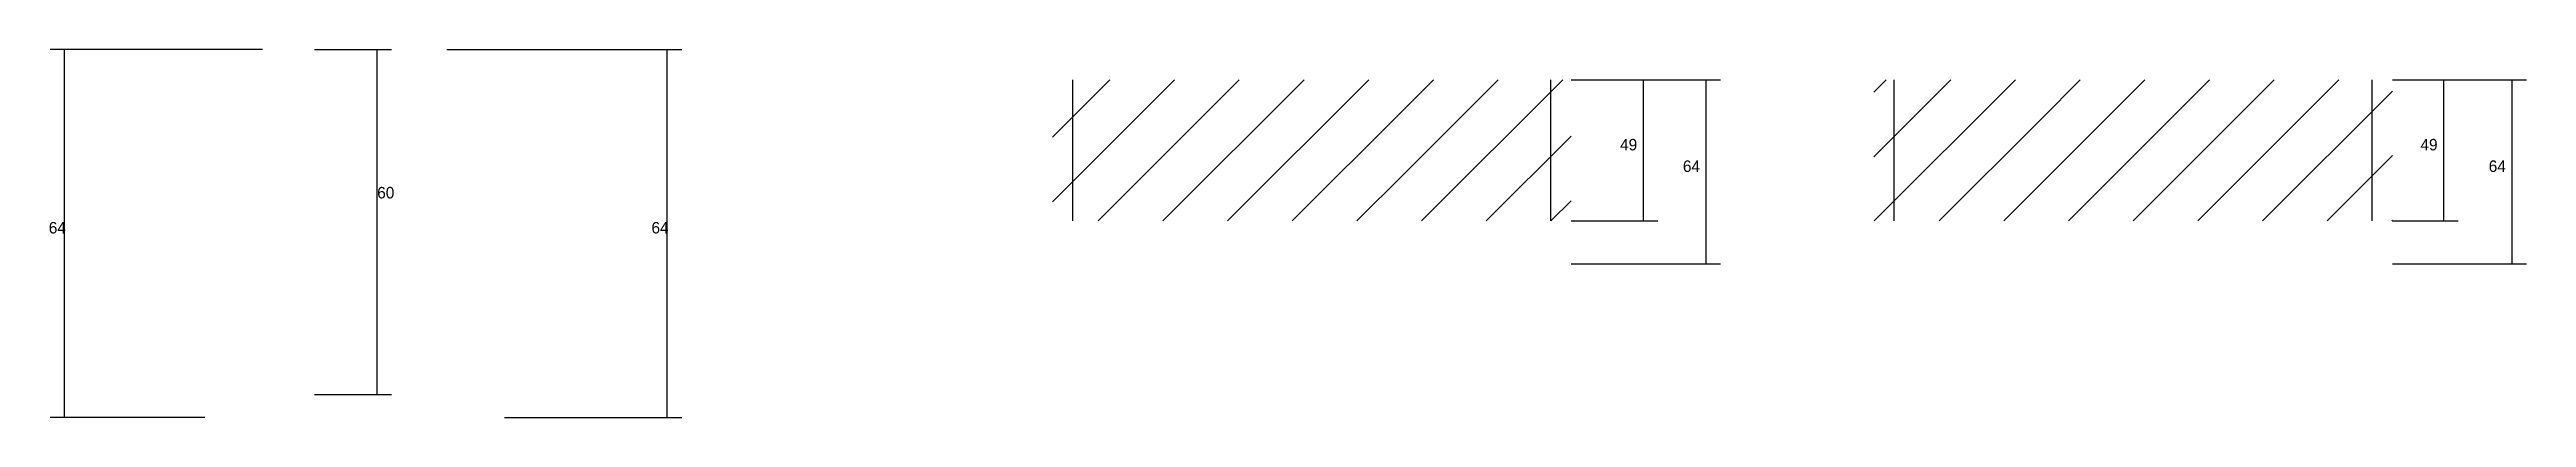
# Model space of a CAD drawing. Header units: metres. Extents: x -6602 to -4525, y 7378 to 8645.
# Drawn here: x -5580 to -4720, y 7378 to 7506 of the extents above; entities that cross this region are included whole.
import ezdxf

# ---------------------------------------------------------------- set-up
doc = ezdxf.new("R2010")
doc.units = ezdxf.units.M
for name, color, linetype in [('COTA', 4, 'Continuous'), ('Cota Seção (2x)', 4, 'Continuous'), ('Hachura', 253, 'Continuous'), ('SARR_2.2x7', 40, 'Continuous')]:
    doc.layers.add(name, color=color, linetype=linetype)

msp = doc.modelspace()

# ---------------------------------------------------------------- texts
at = {"layer": 'COTA'}
for s, p in [('49', (-5034.9, 7470.6)), ('49', (-4757.1, 7470.6)), ('64', (-5013.1, 7463.1)), ('64', (-4733.4, 7463.1)), ('64', (-5580.3, 7441.7)), ('64', (-5371.1, 7441.7))]:
    msp.add_text(s, height=4, dxfattribs=at).set_placement(p)
at = {"layer": 'Cota Seção (2x)'}
msp.add_text('60', height=4, dxfattribs=at).set_placement((-5466.3, 7453.9))

# ---------------------------------------------------------------- hatches: boundary and pattern name
at = {"layer": 'Hachura'}
h = msp.add_hatch(dxfattribs=at)
h.set_pattern_fill('ANSI31', scale=5)
h.paths.add_polyline_path([(-5231.9, 7495.1), (-5231.9, 7446.1), (-5109.9, 7446.1), (-5109.9, 7495.1)])
h = msp.add_hatch(dxfattribs=at)
h.set_pattern_fill('ANSI31', scale=5)
h.paths.add_polyline_path([(-5051.9, 7495.1), (-5109.9, 7495.1), (-5109.9, 7446.1), (-5051.9, 7446.1)])
h = msp.add_hatch(dxfattribs=at)
h.set_pattern_fill('ANSI31', scale=5)
h.paths.add_polyline_path([(-4888.8, 7495.1), (-4946.8, 7495.1), (-4946.8, 7446.1), (-4888.8, 7446.1)])
h = msp.add_hatch(dxfattribs=at)
h.set_pattern_fill('ANSI31', scale=5)
h.paths.add_polyline_path([(-4766.8, 7495.1), (-4888.8, 7495.1), (-4888.8, 7446.1), (-4766.8, 7446.1)])

# ---------------------------------------------------------------- linework, layer by layer
at = {"layer": 'COTA'}
for p, q in [((-5506.1, 7505.7), (-5579.8, 7505.7)), ((-5574.8, 7377.7), (-5574.8, 7505.7)), ((-5442.1, 7505.7), (-5360.6, 7505.7)), ((-5365.6, 7377.7), (-5365.6, 7505.7)), ((-5051.9, 7495.1), (-5021.8, 7495.1)), ((-5051.9, 7495.1), (-5000, 7495.1)), ((-5026.8, 7446.1), (-5026.8, 7495.1)), ((-5005, 7431.1), (-5005, 7495.1)), ((-4766.8, 7495.1), (-4744, 7495.1)), ((-4766.8, 7495.1), (-4720.3, 7495.1)), ((-4749, 7446.1), (-4749, 7495.1)), ((-4725.3, 7431.1), (-4725.3, 7495.1)), ((-5051.9, 7446.1), (-5021.8, 7446.1)), ((-4766.8, 7446.1), (-4744, 7446.1)), ((-5051.9, 7431.1), (-5000, 7431.1)), ((-4766.8, 7431.1), (-4720.3, 7431.1)), ((-5526.1, 7377.7), (-5579.8, 7377.7)), ((-5422.1, 7377.7), (-5360.6, 7377.7))]:
    msp.add_line(p, q, dxfattribs=at)
at = {"layer": 'Cota Seção (2x)'}
for p, q in [((-5488.1, 7505.7), (-5461.3, 7505.7)), ((-5466.3, 7385.7), (-5466.3, 7505.7)), ((-5488.1, 7385.7), (-5461.3, 7385.7))]:
    msp.add_line(p, q, dxfattribs=at)
at = {"layer": 'SARR_2.2x7'}
for p, q in [((-5224.9, 7446.1), (-5224.9, 7495.1)), ((-5058.9, 7446.1), (-5058.9, 7495.1)), ((-4939.8, 7446.1), (-4939.8, 7495.1)), ((-4773.8, 7446.1), (-4773.8, 7495.1))]:
    msp.add_line(p, q, dxfattribs=at)

msp.set_redraw_order([(e.dxf.handle, doc.entitydb.next_handle()) for e in msp.query("TEXT MTEXT ATTDEF DIMENSION ARC_DIMENSION")])  # texts and dimensions are drawn at this point

doc.saveas('drawing.dxf')
